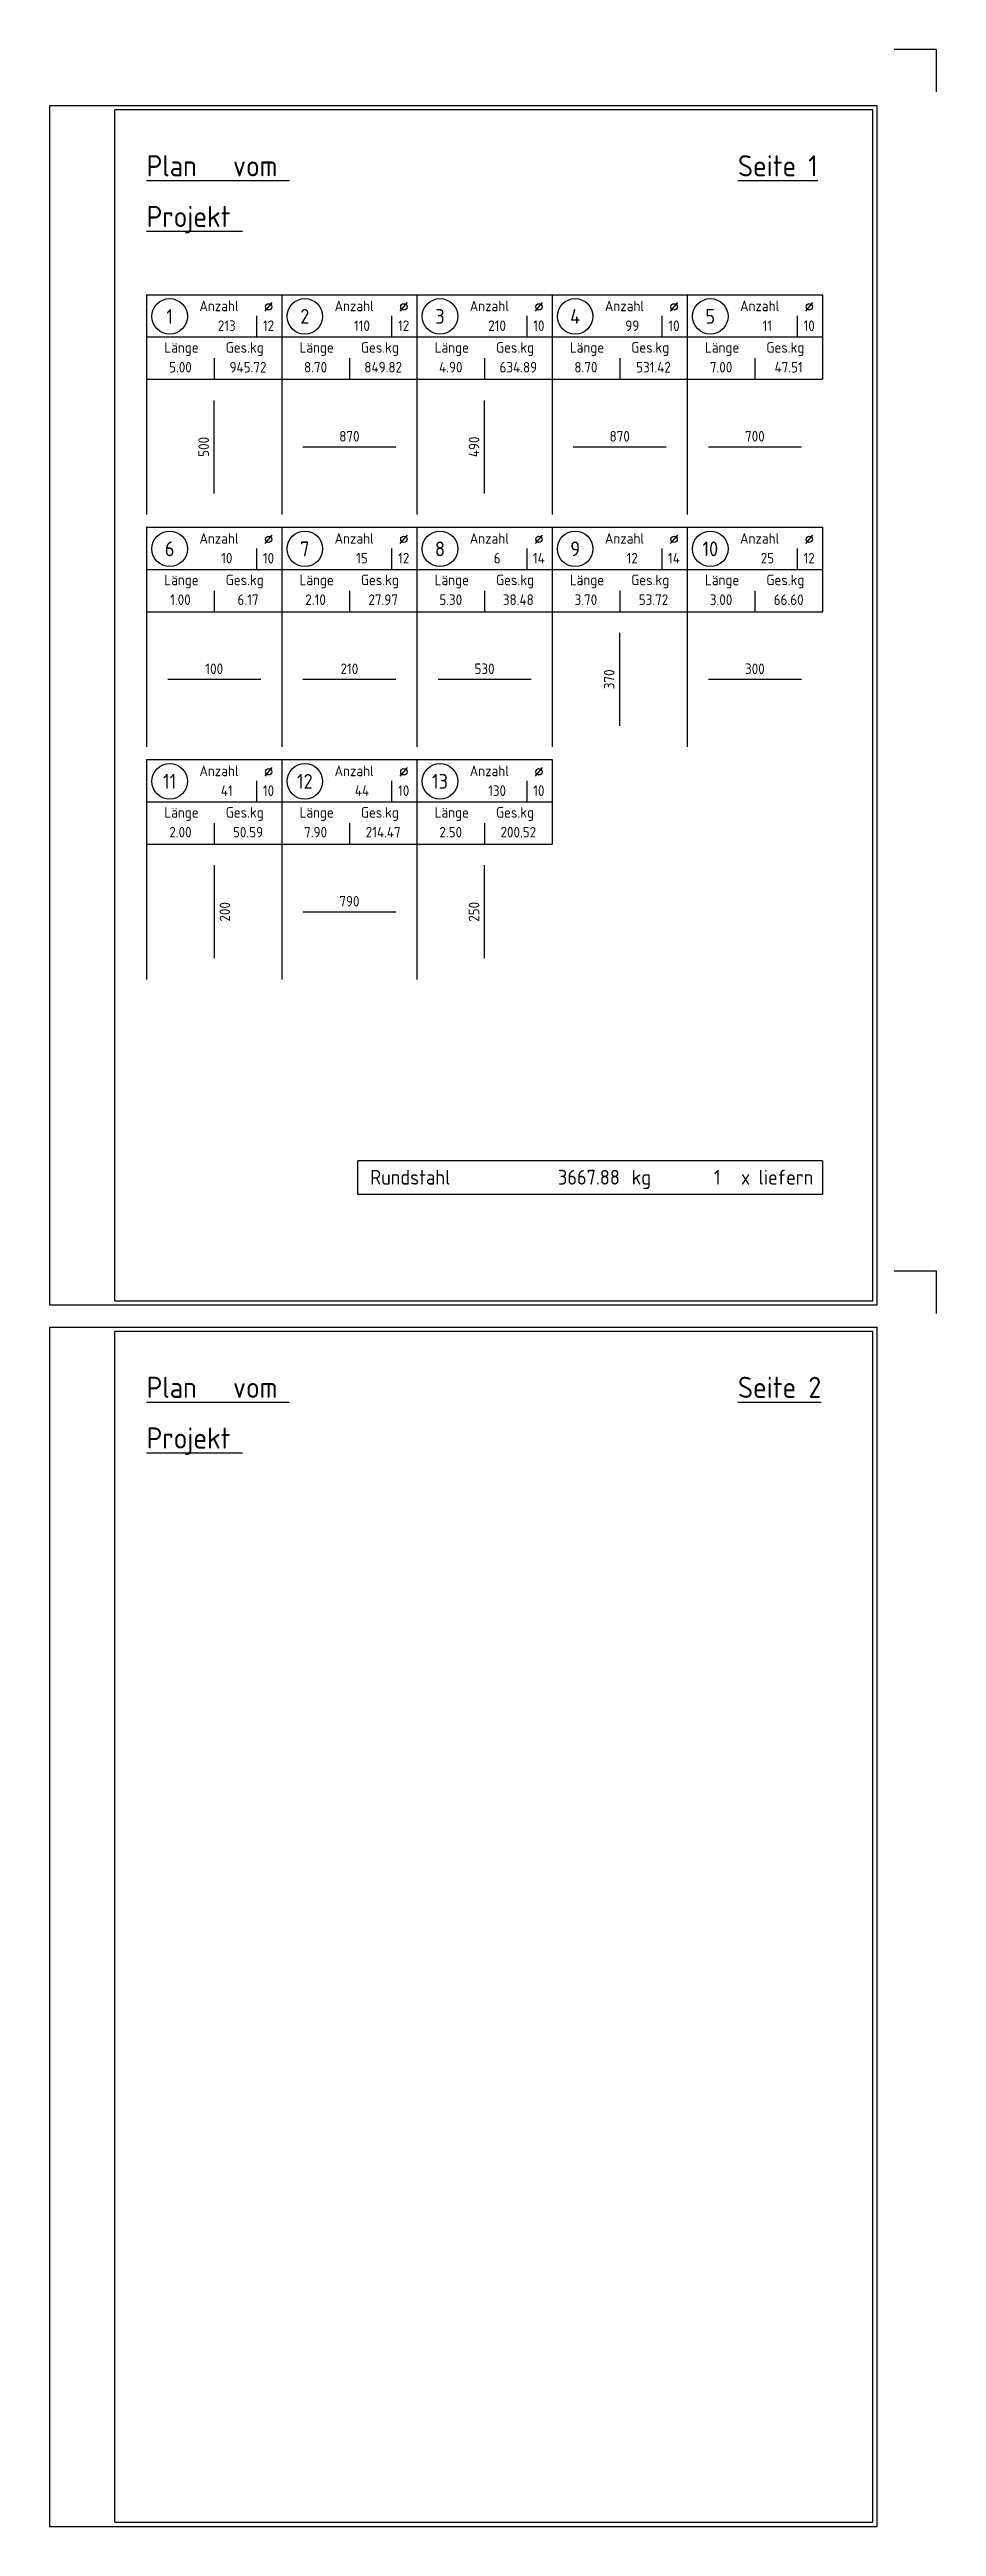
# Model space of a CAD drawing. Extents: x -3 to 123, y 0 to 106.
# Drawn here: x 0.35 to 10.85, y 76.88 to 106.18 of the extents above; entities that cross this region are included whole.
import ezdxf
from ezdxf.enums import TextEntityAlignment as Align

# ---------------------------------------------------------------- set-up
doc = ezdxf.new("R2010")
doc.units = 0
doc.header["$LTSCALE"] = 0.5
doc.header["$MEASUREMENT"] = 0
doc.linetypes.add('AUSGEZOGEN', pattern=[1000.01, 1000, 0.01])
for name, color, linetype in [('RAHMEN', 7, 'CONTINUOUS'), ('RND', 7, 'CONTINUOUS'), ('RND_BILD', 7, 'CONTINUOUS')]:
    doc.layers.add(name, color=color, linetype=linetype)
doc.styles.add('TXT', font='isocp.shx')

msp = doc.modelspace()

# ---------------------------------------------------------------- texts
at = {"layer": 'RND_BILD', "color": 6, "linetype": 'AUSGEZOGEN', "style": 'TXT'}
for s, p in [('%%uPlan   vom ', (1.5, 104.6847)), ('%%uSeite 1', (8.5, 104.6847)), ('%%uProjekt ', (1.5, 104.0847)), ('%%uPlan   vom ', (1.5, 90.2347)), ('%%uSeite 2', (8.5, 90.2347)), ('%%uProjekt ', (1.5, 89.6347))]:
    msp.add_text(s, height=0.25, dxfattribs=at).set_placement(p)
at = {"layer": 'RND_BILD', "color": 7, "linetype": 'AUSGEZOGEN', "style": 'TXT'}
for s, p in [('870', (3.9, 101.6097)), ('870', (7.1, 101.6097)), ('700', (8.7, 101.6097)), ('100', (2.3, 98.8597)), ('210', (3.9, 98.8597)), ('530', (5.5, 98.8597)), ('300', (8.7, 98.8597)), ('790', (3.9, 96.1097))]:
    msp.add_text(s, height=0.125, dxfattribs=at).set_placement(p, align=Align.MIDDLE)
for s, p in [('500', (2.175, 101.4847)), ('490', (5.375, 101.4847)), ('370', (6.975, 98.7347)), ('200', (2.425, 95.9847)), ('250', (5.375, 95.9847))]:
    msp.add_text(s, height=0.125, rotation=90, dxfattribs=at).set_placement(p, align=Align.MIDDLE)

# ---------------------------------------------------------------- blocks, each defined once
blk = doc.blocks.new('DIN-RND')
at = {"layer": 'RAHMEN', "color": 102, "linetype": 'AUSGEZOGEN'}
for p, q in [((21, 29.7), (20, 29.7)), ((21, 28.7), (21, 29.7))]:
    blk.add_line(p, q, dxfattribs=at)
at = {"layer": 'RAHMEN', "color": 7, "linetype": 'AUSGEZOGEN'}
for p, q in [((0, 28.373), (0, 0)), ((0, 28.373), (19.592, 28.373)), ((19.592, 0), (19.592, 28.373)), ((0, 0), (19.592, 0))]:
    blk.add_line(p, q, dxfattribs=at)
at = {"layer": 'RAHMEN', "color": 5, "linetype": 'AUSGEZOGEN'}
for p, q in [((1.55, 0.1), (1.55, 28.273)), ((19.492, 28.273), (1.55, 28.273)), ((19.492, 0.1), (19.492, 28.273)), ((1.55, 0.1), (19.492, 0.1))]:
    blk.add_line(p, q, dxfattribs=at)
blk = doc.blocks.new('RND_LIS2')
at = {"layer": 'RND', "color": 3, "linetype": 'Continuous'}
for p, q in [((0, 0), (0, -5.2)), ((0, 0), (3.2, 0)), ((3.2, 0), (3.2, -2)), ((2.6, -0.503), (2.6, -1)), ((0, -1), (3.2, -1)), ((1.6, -1.503), (1.6, -2)), ((0, -2), (3.2, -2))]:
    blk.add_line(p, q, dxfattribs=at)
at = {"layer": 'RND', "color": 7, "linetype": 'Continuous'}
blk.add_line((2.805, -0.39), (2.973, -0.186), dxfattribs=at)
at = {"layer": 'RND', "color": 1, "linetype": 'Continuous'}
blk.add_circle((0.545, -0.513), 0.42, dxfattribs=at)
at = {"layer": 'RND', "color": 7, "linetype": 'Continuous'}
blk.add_circle((2.889, -0.288), 0.075, dxfattribs=at)
at = {"layer": 'RND', "color": 7, "linetype": 'Continuous', "style": 'TXT'}
for s, p in [('Anzahl', (1.249, -0.391)), ('Länge', (0.42, -1.373)), ('Ges.kg', (1.872, -1.373))]:
    blk.add_text(s, height=0.25, dxfattribs=at).set_placement(p)
at = {"layer": 'RND', "color": 1, "linetype": 'Continuous', "style": 'TXT'}
blk.add_attdef('POS1', text='', height=0.35, dxfattribs=at).set_placement((0.545, -0.513), align=Align.MIDDLE)
at = {"layer": 'RND', "color": 7, "linetype": 'Continuous', "style": 'TXT'}
for tag, p in [('STK1', (1.897, -0.859)), ('DS1', (2.885, -0.859)), ('LANG1', (0.8, -1.841)), ('GEW', (2.4, -1.841))]:
    blk.add_attdef(tag, text='', height=0.25, dxfattribs=at).set_placement(p, align=Align.CENTER)
blk = doc.blocks.new('RND_SUM')
at = {"layer": 'RND', "color": 5, "linetype": 'Continuous'}
for p, q in [((0, 0), (0, 0.8)), ((11, 0.8), (0, 0.8)), ((11, 0.8), (11, 0)), ((11, 0), (0, 0))]:
    blk.add_line(p, q, dxfattribs=at)
at = {"layer": 'RND', "color": 1, "linetype": 'Continuous', "style": 'TXT'}
for s, p in [('Rundstahl', (0.292, 0.235)), ('kg', (6.483, 0.235))]:
    blk.add_text(s, height=0.35, dxfattribs=at).set_placement(p)
blk.add_text('x liefern', height=0.35, dxfattribs=at).set_placement((10.784, 0.235), align=Align.RIGHT)
for tag, p in [('RND-S', (6.203, 0.235)), ('RND-Z', (8.59, 0.235))]:
    blk.add_attdef(tag, text='', height=0.35, dxfattribs=at).set_placement(p, align=Align.RIGHT)

# ---------------------------------------------------------------- linework, layer by layer
at = {"layer": 'RND_BILD', "color": 1, "linetype": 'AUSGEZOGEN'}
for points in [[(2.3, 100.9347), (2.3, 102.0347)], [(5.5, 100.9347), (5.5, 102.0347)], [(3.35, 101.4847), (4.45, 101.4847)], [(6.55, 101.4847), (7.65, 101.4847)], [(8.15, 101.4847), (9.25, 101.4847)], [(7.1, 98.1847), (7.1, 99.2847)], [(1.75, 98.7347), (2.85, 98.7347)], [(3.35, 98.7347), (4.45, 98.7347)], [(4.95, 98.7347), (6.05, 98.7347)], [(8.15, 98.7347), (9.25, 98.7347)], [(2.3, 96.5347), (2.3, 95.4347)], [(5.5, 95.4347), (5.5, 96.5347)], [(3.35, 95.9847), (4.45, 95.9847)]]:
    msp.add_lwpolyline(points, dxfattribs=at)

# ---------------------------------------------------------------- block references
at = {"layer": 'RND_BILD', "color": 7, "linetype": 'AUSGEZOGEN', "xscale": 0.5, "yscale": 0.5, "zscale": 0.5}
for p in [(0.35, 91.3347), (0.35, 76.8847)]:
    msp.add_blockref('DIN-RND', p, dxfattribs=at)
at = {"layer": 'RND_BILD', "color": 6, "linetype": 'AUSGEZOGEN', "xscale": 0.5, "yscale": 0.5, "zscale": 0.5}
msp.add_blockref('RND_LIS2', (1.5, 103.2847), dxfattribs=at).add_auto_attribs({'POS1': '1', 'STK1': '213', 'DS1': '12', 'LANG1': '5.00', 'GEW': '945.72'})
at = {"layer": 'RND_BILD', "color": 7, "linetype": 'AUSGEZOGEN', "xscale": 0.5, "yscale": 0.5, "zscale": 0.5}
for name, p, values in [('RND_LIS2', (3.1, 103.2847), {'POS1': '2', 'STK1': '110', 'DS1': '12', 'LANG1': '8.70', 'GEW': '849.82'}), ('RND_LIS2', (4.7, 103.2847), {'POS1': '3', 'STK1': '210', 'DS1': '10', 'LANG1': '4.90', 'GEW': '634.89'}), ('RND_LIS2', (6.3, 103.2847), {'POS1': '4', 'STK1': '99', 'DS1': '10', 'LANG1': '8.70', 'GEW': '531.42'}), ('RND_LIS2', (7.9, 103.2847), {'POS1': '5', 'STK1': '11', 'DS1': '10', 'LANG1': '7.00', 'GEW': '47.51'}), ('RND_LIS2', (1.5, 100.5347), {'POS1': '6', 'STK1': '10', 'DS1': '10', 'LANG1': '1.00', 'GEW': '6.17'}), ('RND_LIS2', (3.1, 100.5347), {'POS1': '7', 'STK1': '15', 'DS1': '12', 'LANG1': '2.10', 'GEW': '27.97'}), ('RND_LIS2', (4.7, 100.5347), {'POS1': '8', 'STK1': '6', 'DS1': '14', 'LANG1': '5.30', 'GEW': '38.48'}), ('RND_LIS2', (6.3, 100.5347), {'POS1': '9', 'STK1': '12', 'DS1': '14', 'LANG1': '3.70', 'GEW': '53.72'}), ('RND_LIS2', (7.9, 100.5347), {'POS1': '10', 'STK1': '25', 'DS1': '12', 'LANG1': '3.00', 'GEW': '66.60'}), ('RND_LIS2', (1.5, 97.7847), {'POS1': '11', 'STK1': '41', 'DS1': '10', 'LANG1': '2.00', 'GEW': '50.59'}), ('RND_LIS2', (3.1, 97.7847), {'POS1': '12', 'STK1': '44', 'DS1': '10', 'LANG1': '7.90', 'GEW': '214.47'}), ('RND_LIS2', (4.7, 97.7847), {'POS1': '13', 'STK1': '130', 'DS1': '10', 'LANG1': '2.50', 'GEW': '200.52'}), ('RND_SUM', (4, 92.64), {'RND-S': '3667.88', 'RND-Z': '1'})]:
    msp.add_blockref(name, p, dxfattribs=at).add_auto_attribs(values)

msp.set_redraw_order([(e.dxf.handle, doc.entitydb.next_handle()) for e in msp.query("TEXT MTEXT ATTDEF DIMENSION ARC_DIMENSION")])  # texts and dimensions are drawn at this point

doc.saveas('drawing.dxf')
